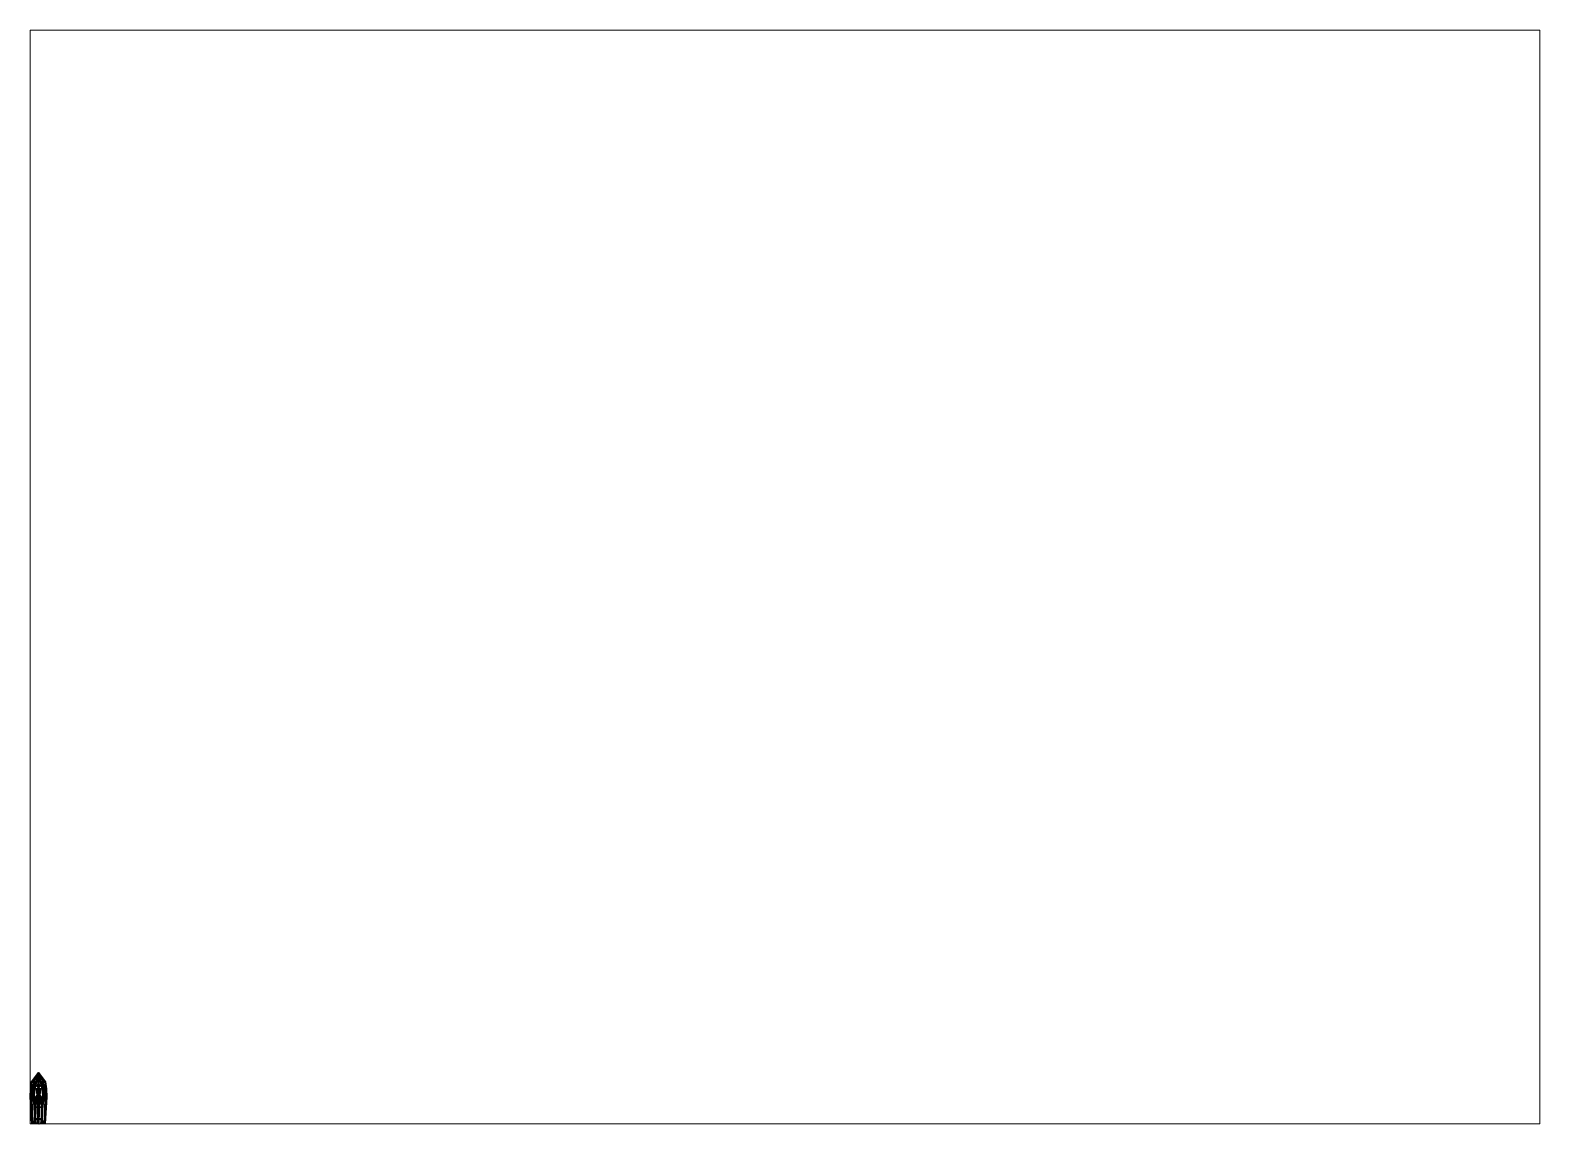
# Paper-space layout 'Layout1' of a CAD drawing. Header units: millimetres. Extents: x 28 to 251, y 20 to 181.
# The model-space entities are those that its viewports show. They can reach past a viewport. Long polylines and large blocks are cut down to what shows.
import ezdxf

# ---------------------------------------------------------------- set-up
doc = ezdxf.new("R2010")
doc.units = ezdxf.units.MM
for name, color, linetype in [('gun', 1, 'Continuous'), ('railings', 6, 'Continuous'), ('sleeve', 5, 'Continuous'), ('superstructure', 3, 'Continuous'), ('torpedo', 1, 'Continuous'), ('turret', 2, 'Continuous')]:
    doc.layers.add(name, color=color, linetype=linetype)

msp = doc.modelspace()

# ---------------------------------------------------------------- linework, layer by layer
for points in [[(0, 9.13, 1.34), (0, 9.13, 1.34), (-1.96, 6.55, 1.26), (-1.34, 6.55, 1.46)], [(0, 9.13, 1.34), (0, 8.95, 0.78), (-1.4, 6.55, 0.85), (-1.96, 6.55, 1.26)], [(0, 8.95, 0.78), (0, 8.73, 0.18), (-0.72, 6.55, 0.24), (-1.4, 6.55, 0.85)], [(0, 9.13, 1.34), (0, 9.13, 1.34), (-1.34, 6.55, 1.46), (0, 6.55, 1.49)], [(0, 8.73, 0.18), (0, 8.73, 0.18), (-0.66, 6.55, 0.14), (-0.72, 6.55, 0.24)], [(0, 8.73, 0.18), (0, 8.64, 0.02), (-0.53, 6.55, 0.02), (-0.66, 6.55, 0.14)], [(0, 8.64, 0.02), (0, 8.34, -0.36), (-0.1, 6.55, -0.47), (-0.53, 6.55, 0.02)], [(0, 8.98, 1.34), (-0.03, 8.95, 1.34), (-0.03, 8.95, 3.22), (0, 8.98, 3.22)], [(0, 8.92, 3.22), (0.03, 8.95, 3.22), (0, 8.98, 3.22), (-0.03, 8.95, 3.22)], [(-0.03, 8.95, 1.34), (0, 8.92, 1.34), (0, 8.92, 3.22), (-0.03, 8.95, 3.22)], [(-0.01, 8.95, 2.19), (-0.01, 8.95, 2.17), (-0.01, -0.28, 4.86), (-0.01, -0.28, 4.88)], [(-0.01, 8.95, 2.17), (0.01, 8.95, 2.18), (0.01, -0.28, 4.87), (-0.01, -0.28, 4.86)], [(1.96, 6.55, 1.26), (1.4, 6.55, 0.85), (0, 8.95, 0.78), (0, 9.13, 1.34)], [(1.34, 6.55, 1.46), (1.96, 6.55, 1.26), (0, 9.13, 1.34)], [(0, 6.55, 1.49), (1.34, 6.55, 1.46), (0, 9.13, 1.34)], [(0.03, 8.95, 1.34), (0, 8.98, 1.34), (0, 8.98, 3.22), (0.03, 8.95, 3.22)], [(1.4, 6.55, 0.85), (0.72, 6.55, 0.24), (0, 8.73, 0.18), (0, 8.95, 0.78)], [(0, 8.92, 1.34), (0.03, 8.95, 1.34), (0.03, 8.95, 3.22), (0, 8.92, 3.22)], [(0.01, 8.95, 2.18), (-0.01, 8.95, 2.19), (-0.01, -0.28, 4.88), (0.01, -0.28, 4.87)], [(0.72, 6.55, 0.24), (0.66, 6.55, 0.14), (0, 8.73, 0.18)], [(0.66, 6.55, 0.14), (0.53, 6.55, 0.02), (0, 8.64, 0.02), (0, 8.73, 0.18)], [(0.53, 6.55, 0.02), (0.1, 6.55, -0.47), (0, 8.34, -0.36), (0, 8.64, 0.02)], [(-1.18, 4.61, 1.5), (-2.23, 4.61, 1.3), (-2.33, 2.23, 1.3), (-1.18, 2.23, 1.5)], [(-2.23, 4.61, 1.3), (-1.91, 4.61, 0.89), (-2.17, 2.23, 0.89), (-2.33, 2.23, 1.3)], [(-1.96, 6.55, 1.26), (-1.4, 6.55, 0.85), (-1.91, 4.61, 0.89), (-2.23, 4.61, 1.3)], [(-1.34, 6.55, 1.46), (-1.96, 6.55, 1.26), (-2.23, 4.61, 1.3), (-1.18, 4.61, 1.5)], [(-1.91, 4.61, 0.89), (-1.49, 4.61, 0.28), (-2.02, 2.23, 0.28), (-2.17, 2.23, 0.89)], [(-1.49, 4.61, 0.28), (-1.26, 4.61, -0.05), (-1.9, 2.23, -0.42), (-2.02, 2.23, 0.28)], [(-1.4, 6.55, 0.85), (-0.72, 6.55, 0.24), (-1.49, 4.61, 0.28), (-1.91, 4.61, 0.89)], [(-1.26, 4.61, -0.05), (-1.02, 4.61, -0.1), (-1.53, 2.23, -0.42), (-1.9, 2.23, -0.42)], [(-1.02, 4.61, -0.1), (-0.1, 4.61, -0.64), (-0.3, 2.23, -0.64), (-1.53, 2.23, -0.42)], [(-0.72, 6.55, 0.24), (-0.66, 6.55, 0.14), (-1.26, 4.61, -0.05), (-1.49, 4.61, 0.28)], [(0, 6.55, 1.49), (-1.34, 6.55, 1.46), (-1.18, 4.61, 1.5), (0, 4.61, 1.53)], [(-0.66, 6.55, 0.14), (-0.53, 6.55, 0.02), (-1.02, 4.61, -0.1), (-1.26, 4.61, -0.05)], [(0, 4.61, 1.53), (-1.18, 4.61, 1.5), (-1.18, 2.23, 1.5), (0, 2.23, 1.53)], [(-0.53, 6.55, 0.02), (-0.1, 6.55, -0.47), (-0.1, 4.61, -0.64), (-1.02, 4.61, -0.1)], [(0.55, 3.3, 1.63), (0.55, 4.29, 1.63), (-0.55, 4.29, 1.63), (-0.55, 3.3, 1.63)], [(-0.55, 4.29, 1.63), (-0.55, 4.29, 1.53), (-0.55, 3.3, 1.53), (-0.55, 3.3, 1.63)], [(0.55, 4.29, 1.63), (0.55, 4.29, 1.53), (-0.55, 4.29, 1.53), (-0.55, 4.29, 1.63)], [(-0.39, 5.84, 1.57), (-0.39, 5.84, 1.5), (-0.39, 5.13, 1.51), (-0.39, 5.13, 1.57)], [(0.39, 5.84, 1.57), (0.39, 5.84, 1.5), (-0.39, 5.84, 1.5), (-0.39, 5.84, 1.57)], [(0.39, 5.13, 1.57), (0.39, 5.84, 1.57), (-0.39, 5.84, 1.57), (-0.39, 5.13, 1.57)], [(-0.39, 5.13, 1.57), (-0.39, 5.13, 1.51), (0.39, 5.13, 1.51), (0.39, 5.13, 1.57)], [(0, 2.23, -0.74), (-0.3, 2.23, -0.64), (-0.1, 4.61, -0.64), (0, 4.61, -0.74)], [(0, 6.55, -0.64), (-0.1, 6.55, -0.47), (0, 8.34, -0.36), (0, 7.95, -0.53)], [(0, 4.61, -0.74), (-0.1, 4.61, -0.64), (-0.1, 6.55, -0.47), (0, 6.55, -0.64)], [(0, 7.95, -0.53), (0, 8.34, -0.36), (0.1, 6.55, -0.47), (0, 6.55, -0.64)], [(0, 6.55, -0.64), (0.1, 6.55, -0.47), (0.1, 4.61, -0.64), (0, 4.61, -0.74)], [(0, 4.61, 1.53), (1.18, 4.61, 1.5), (1.34, 6.55, 1.46), (0, 6.55, 1.49)], [(0, 4.61, -0.74), (0.1, 4.61, -0.64), (0.3, 2.23, -0.64), (0, 2.23, -0.74)], [(0, 2.23, 1.53), (1.18, 2.23, 1.5), (1.18, 4.61, 1.5), (0, 4.61, 1.53)], [(1.02, 4.61, -0.1), (0.1, 4.61, -0.64), (0.1, 6.55, -0.47), (0.53, 6.55, 0.02)], [(1.53, 2.23, -0.42), (0.3, 2.23, -0.64), (0.1, 4.61, -0.64), (1.02, 4.61, -0.1)], [(0.39, 5.13, 1.51), (0.39, 5.84, 1.5), (0.39, 5.84, 1.57), (0.39, 5.13, 1.57)], [(1.26, 4.61, -0.05), (1.02, 4.61, -0.1), (0.53, 6.55, 0.02), (0.66, 6.55, 0.14)], [(0.55, 3.3, 1.53), (0.55, 4.29, 1.53), (0.55, 4.29, 1.63), (0.55, 3.3, 1.63)], [(1.49, 4.61, 0.28), (1.26, 4.61, -0.05), (0.66, 6.55, 0.14), (0.72, 6.55, 0.24)], [(1.91, 4.61, 0.89), (1.49, 4.61, 0.28), (0.72, 6.55, 0.24), (1.4, 6.55, 0.85)], [(1.9, 2.23, -0.42), (1.53, 2.23, -0.42), (1.02, 4.61, -0.1), (1.26, 4.61, -0.05)], [(1.18, 4.61, 1.5), (2.23, 4.61, 1.3), (1.96, 6.55, 1.26), (1.34, 6.55, 1.46)], [(1.18, 2.23, 1.5), (2.33, 2.23, 1.3), (2.23, 4.61, 1.3), (1.18, 4.61, 1.5)], [(2.02, 2.23, 0.28), (1.9, 2.23, -0.42), (1.26, 4.61, -0.05), (1.49, 4.61, 0.28)], [(2.23, 4.61, 1.3), (1.91, 4.61, 0.89), (1.4, 6.55, 0.85), (1.96, 6.55, 1.26)], [(2.17, 2.23, 0.89), (2.02, 2.23, 0.28), (1.49, 4.61, 0.28), (1.91, 4.61, 0.89)], [(2.33, 2.23, 1.3), (2.17, 2.23, 0.89), (1.91, 4.61, 0.89), (2.23, 4.61, 1.3)], [(-1.18, 2.23, 1.5), (-2.33, 2.23, 1.3), (-1.86, -5.48, 1.27), (-1.07, -5.48, 1.36)], [(-2.33, 2.23, 1.3), (-2.17, 2.23, 0.89), (-1.79, -5.48, 1.03), (-1.86, -5.48, 1.27)], [(-2.17, 2.23, 0.89), (-2.02, 2.23, 0.28), (-1.7, -5.48, 0.14), (-1.79, -5.48, 1.03)], [(-2.02, 2.23, 0.28), (-1.9, 2.23, -0.42), (-1.68, -5.48, -0.28), (-1.7, -5.48, 0.14)], [(-1.9, 2.23, -0.42), (-1.53, 2.23, -0.42), (-0.62, -5.48, -0.37), (-1.68, -5.48, -0.28)], [(-1.53, 2.23, -0.42), (-0.3, 2.23, -0.64), (-0.14, -5.48, -0.42), (-0.62, -5.48, -0.37)], [(0, 2.23, 1.53), (-1.18, 2.23, 1.5), (-1.07, -5.48, 1.36), (0, -5.48, 1.36)], [(-0.55, 3.3, 1.63), (-0.55, 3.3, 1.53), (0.55, 3.3, 1.53), (0.55, 3.3, 1.63)], [(0, -5.48, -0.46), (-0.14, -5.48, -0.42), (-0.3, 2.23, -0.64), (0, 2.23, -0.74)], [(-0.15, 0.04, 3.56), (-0.11, 0.04, 3.45), (-0.06, -0.19, 3.5), (-0.08, -0.19, 3.56)], [(-0.11, 0.04, 3.67), (-0.15, 0.04, 3.56), (-0.08, -0.19, 3.56), (-0.06, -0.19, 3.62)], [(0.11, 0.04, 3.45), (-0.15, 0.04, 3.56), (-0.11, 0.04, 3.67), (0.15, 0.04, 3.56)], [(0, 0.04, 3.41), (-0.11, 0.04, 3.45), (-0.15, 0.04, 3.56), (0.11, 0.04, 3.45)], [(-0.11, 0.04, 3.45), (0, 0.04, 3.41), (0, -0.19, 3.48), (-0.06, -0.19, 3.5)], [(0, 0.04, 3.71), (-0.11, 0.04, 3.67), (-0.06, -0.19, 3.62), (0, -0.19, 3.64)], [(0.15, 0.04, 3.56), (-0.11, 0.04, 3.67), (0, 0.04, 3.71), (0.11, 0.04, 3.67)], [(0, 2.23, -0.74), (0.3, 2.23, -0.64), (0.14, -5.48, -0.42), (0, -5.48, -0.46)], [(0, -5.48, 1.36), (1.07, -5.48, 1.36), (1.18, 2.23, 1.5), (0, 2.23, 1.53)], [(0, 0.04, 3.41), (0.11, 0.04, 3.45), (0.06, -0.19, 3.5), (0, -0.19, 3.48)], [(0.11, 0.04, 3.67), (0, 0.04, 3.71), (0, -0.19, 3.64), (0.06, -0.19, 3.62)], [(0.11, 0.04, 3.45), (0.15, 0.04, 3.56), (0.08, -0.19, 3.56), (0.06, -0.19, 3.5)], [(0.15, 0.04, 3.56), (0.11, 0.04, 3.67), (0.06, -0.19, 3.62), (0.08, -0.19, 3.56)], [(0.62, -5.48, -0.37), (0.14, -5.48, -0.42), (0.3, 2.23, -0.64), (1.53, 2.23, -0.42)], [(1.68, -5.48, -0.28), (0.62, -5.48, -0.37), (1.53, 2.23, -0.42), (1.9, 2.23, -0.42)], [(1.07, -5.48, 1.36), (1.86, -5.48, 1.27), (2.33, 2.23, 1.3), (1.18, 2.23, 1.5)], [(1.7, -5.48, 0.14), (1.68, -5.48, -0.28), (1.9, 2.23, -0.42), (2.02, 2.23, 0.28)], [(1.79, -5.48, 1.03), (1.7, -5.48, 0.14), (2.02, 2.23, 0.28), (2.17, 2.23, 0.89)], [(1.86, -5.48, 1.27), (1.79, -5.48, 1.03), (2.17, 2.23, 0.89), (2.33, 2.23, 1.3)], [(0.08, -0.19, 3.56), (-0.06, -0.19, 3.62), (-0.08, -0.19, 3.56), (0.06, -0.19, 3.5)], [(0.06, -0.19, 3.5), (-0.08, -0.19, 3.56), (-0.06, -0.19, 3.5), (0, -0.19, 3.48)], [(0.06, -0.19, 3.62), (0, -0.19, 3.64), (-0.06, -0.19, 3.62), (0.08, -0.19, 3.56)], [(0, -0.25, 2.33), (-0.03, -0.28, 2.33), (-0.03, -0.28, 5.12), (0, -0.25, 5.12)], [(0, -0.31, 5.12), (0.03, -0.28, 5.12), (0, -0.25, 5.12), (-0.03, -0.28, 5.12)], [(-0.03, -0.28, 2.33), (0, -0.31, 2.32), (0, -0.31, 5.12), (-0.03, -0.28, 5.12)], [(-0.02, -0.28, 3.48), (0, -0.25, 3.5), (0, -0.19, 3.52), (-0.02, -0.19, 3.5)], [(0, -0.25, 3.46), (-0.02, -0.28, 3.48), (-0.02, -0.19, 3.5), (0, -0.19, 3.48)], [(-0.01, -4.89, 3.81), (0.01, -4.89, 3.8), (0.01, -0.28, 4.87), (-0.01, -0.28, 4.88)], [(-0.01, -4.89, 3.79), (-0.01, -4.89, 3.81), (-0.01, -0.28, 4.88), (-0.01, -0.28, 4.86)], [(0, -0.25, 3.5), (0.02, -0.28, 3.48), (0.02, -0.19, 3.5), (0, -0.19, 3.52)], [(0.02, -0.28, 3.48), (0, -0.25, 3.46), (0, -0.19, 3.48), (0.02, -0.19, 3.5)], [(0.03, -0.28, 2.33), (0, -0.25, 2.33), (0, -0.25, 5.12), (0.03, -0.28, 5.12)], [(0, -0.31, 2.32), (0.03, -0.28, 2.33), (0.03, -0.28, 5.12), (0, -0.31, 5.12)], [(0.01, -4.89, 3.8), (-0.01, -4.89, 3.79), (-0.01, -0.28, 4.86), (0.01, -0.28, 4.87)], [(-1.07, -5.48, 1.36), (-1.86, -5.48, 1.27), (-1.43, -9.13, 1.22), (-0.82, -9.13, 1.29)], [(-1.86, -5.48, 1.27), (-1.79, -5.48, 1.03), (-1.38, -9.13, 1.03), (-1.43, -9.13, 1.22)], [(-1.79, -5.48, 1.03), (-1.7, -5.48, 0.14), (-1.31, -9.13, 0.06), (-1.38, -9.13, 1.03)], [(-1.7, -5.48, 0.14), (-1.68, -5.48, -0.28), (-1.29, -9.13, -0.27), (-1.31, -9.13, 0.06)], [(-1.68, -5.48, -0.28), (-0.62, -5.48, -0.37), (-0.48, -9.13, -0.33), (-1.29, -9.13, -0.27)], [(1.07, -5.48, 1.36), (-1.07, -5.48, 1.36), (-0.82, -9.13, 1.29), (0.82, -9.13, 1.29)], [(-0.62, -5.48, -0.37), (-0.14, -5.48, -0.42), (-0.11, -9.13, -0.37), (-0.48, -9.13, -0.33)], [(-0.25, -6, 1.51), (-0.36, -6.25, 1.51), (-0.25, -6.5, 1.51), (0, -5.89, 1.51)], [(-0.25, -6, 1.34), (-0.36, -6.25, 1.34), (-0.36, -6.25, 1.51), (-0.25, -6, 1.51)], [(-0.36, -6.25, 1.34), (-0.25, -6.5, 1.33), (-0.25, -6.5, 1.51), (-0.36, -6.25, 1.51)], [(0, -5.89, 1.51), (-0.25, -6.5, 1.51), (0, -6.61, 1.51), (0.25, -6, 1.51)], [(0, -5.89, 1.35), (-0.25, -6, 1.34), (-0.25, -6, 1.51), (0, -5.89, 1.51)], [(-0.25, -6.5, 1.33), (0, -6.61, 1.33), (0, -6.61, 1.51), (-0.25, -6.5, 1.51)], [(0, -9.13, -0.4), (-0.11, -9.13, -0.37), (-0.14, -5.48, -0.42), (0, -5.48, -0.46)], [(0, -4.86, 1.37), (-0.03, -4.89, 1.37), (-0.03, -4.89, 3.83), (0, -4.86, 3.83)], [(0, -4.92, 3.83), (0.03, -4.89, 3.83), (0, -4.86, 3.83), (-0.03, -4.89, 3.83)], [(-0.03, -4.89, 1.37), (0, -4.92, 1.37), (0, -4.92, 3.83), (-0.03, -4.89, 3.83)], [(0.03, -4.89, 1.37), (0, -4.86, 1.37), (0, -4.86, 3.83), (0.03, -4.89, 3.83)], [(0, -4.92, 1.37), (0.03, -4.89, 1.37), (0.03, -4.89, 3.83), (0, -4.92, 3.83)], [(0, -5.48, -0.46), (0.14, -5.48, -0.42), (0.11, -9.13, -0.37), (0, -9.13, -0.4)], [(0.25, -6, 1.34), (0, -5.89, 1.35), (0, -5.89, 1.51), (0.25, -6, 1.51)], [(0.25, -6, 1.51), (0, -6.61, 1.51), (0.25, -6.5, 1.51), (0.36, -6.25, 1.51)], [(0, -6.61, 1.33), (0.25, -6.5, 1.33), (0.25, -6.5, 1.51), (0, -6.61, 1.51)], [(0.48, -9.13, -0.33), (0.11, -9.13, -0.37), (0.14, -5.48, -0.42), (0.62, -5.48, -0.37)], [(0.36, -6.25, 1.34), (0.25, -6, 1.34), (0.25, -6, 1.51), (0.36, -6.25, 1.51)], [(0.25, -6.5, 1.33), (0.36, -6.25, 1.34), (0.36, -6.25, 1.51), (0.25, -6.5, 1.51)], [(1.29, -9.13, -0.27), (0.48, -9.13, -0.33), (0.62, -5.48, -0.37), (1.68, -5.48, -0.28)], [(0.82, -9.13, 1.29), (1.43, -9.13, 1.22), (1.86, -5.48, 1.27), (1.07, -5.48, 1.36)], [(1.31, -9.13, 0.06), (1.29, -9.13, -0.27), (1.68, -5.48, -0.28), (1.7, -5.48, 0.14)], [(1.38, -9.13, 1.03), (1.31, -9.13, 0.06), (1.7, -5.48, 0.14), (1.79, -5.48, 1.03)], [(1.43, -9.13, 1.22), (1.38, -9.13, 1.03), (1.79, -5.48, 1.03), (1.86, -5.48, 1.27)]]:
    msp.add_3dface(points)
at = {"layer": 'gun'}
for points in [[(-0.01, -6.81, 2.16), (-0.03, -6.81, 2.14), (-0.03, -7.47, 2.14), (-0.01, -7.47, 2.16)], [(-0.03, -6.81, 2.14), (-0.01, -6.81, 2.12), (-0.01, -7.47, 2.12), (-0.03, -7.47, 2.14)], [(0.01, -6.81, 2.16), (-0.01, -6.81, 2.16), (-0.01, -7.47, 2.16), (0.01, -7.47, 2.16)], [(-0.01, -6.81, 2.12), (0.01, -6.81, 2.12), (0.01, -7.47, 2.12), (-0.01, -7.47, 2.12)], [(0.02, -6.81, 2.14), (0.01, -6.81, 2.16), (0.01, -7.47, 2.16), (0.02, -7.47, 2.14)], [(0.01, -6.81, 2.12), (0.02, -6.81, 2.14), (0.02, -7.47, 2.14), (0.01, -7.47, 2.12)]]:
    msp.add_3dface(points, dxfattribs=at)
at = {"layer": 'railings'}
for points in [[(-1.09, -4.26, 1.92), (-1.09, -4.26, 1.95), (-0.76, -3.97, 2.01), (-0.76, -3.97, 1.98)], [(-0.76, -3.97, 1.98), (-0.76, -3.97, 2.01), (-1.09, -4.26, 1.95), (-1.09, -4.26, 1.92)], [(-0.86, -0.39, 2.77), (-0.86, -0.36, 2.8), (-0.87, -3.83, 2.75), (-0.87, -3.8, 2.73)], [(-0.87, -3.8, 2.73), (-0.87, -3.83, 2.75), (-0.86, -0.36, 2.8), (-0.86, -0.39, 2.77)], [(-0.87, -0.96, 2.31), (-0.87, -0.93, 2.31), (-0.87, -0.93, 2.76), (-0.87, -0.96, 2.76)], [(-0.87, -0.96, 2.76), (-0.87, -0.93, 2.76), (-0.87, -0.93, 2.31), (-0.87, -0.96, 2.31)], [(-0.87, -1.53, 2.76), (-0.87, -1.5, 2.76), (-0.87, -1.5, 2.31), (-0.87, -1.53, 2.31)], [(-0.87, -1.53, 2.31), (-0.87, -1.5, 2.31), (-0.87, -1.5, 2.76), (-0.87, -1.53, 2.76)], [(-0.87, -2.14, 2.31), (-0.87, -2.11, 2.31), (-0.87, -2.11, 2.76), (-0.87, -2.14, 2.76)], [(-0.87, -2.14, 2.76), (-0.87, -2.11, 2.76), (-0.87, -2.11, 2.31), (-0.87, -2.14, 2.31)], [(-0.87, -3.83, 2.75), (-0.87, -3.8, 2.73), (-0.87, -3.8, 2.31), (-0.87, -3.83, 2.31)], [(-0.87, -3.83, 2.31), (-0.87, -3.8, 2.31), (-0.87, -3.8, 2.73), (-0.87, -3.83, 2.75)], [(-0.86, -0.39, 2.32), (-0.86, -0.36, 2.32), (-0.86, -0.36, 2.8), (-0.86, -0.39, 2.77)], [(-0.86, -0.39, 2.77), (-0.86, -0.36, 2.8), (-0.86, -0.36, 2.32), (-0.86, -0.39, 2.32)], [(-0.86, -2.98, 2.75), (-0.86, -2.95, 2.75), (-0.86, -2.95, 2.31), (-0.86, -2.98, 2.31)], [(-0.86, -2.98, 2.31), (-0.86, -2.95, 2.31), (-0.86, -2.95, 2.75), (-0.86, -2.98, 2.75)], [(1.09, -4.26, 1.92), (1.09, -4.26, 1.95), (0.76, -3.97, 2.01), (0.76, -3.97, 1.98)], [(0.76, -3.97, 1.98), (0.76, -3.97, 2.01), (1.09, -4.26, 1.95), (1.09, -4.26, 1.92)], [(0.86, -0.39, 2.32), (0.86, -0.36, 2.32), (0.86, -0.36, 2.8), (0.86, -0.39, 2.77)], [(0.86, -0.39, 2.77), (0.86, -0.36, 2.8), (0.86, -0.36, 2.32), (0.86, -0.39, 2.32)], [(0.86, -0.39, 2.77), (0.86, -0.36, 2.8), (0.87, -3.83, 2.75), (0.87, -3.8, 2.73)], [(0.87, -3.8, 2.73), (0.87, -3.83, 2.75), (0.86, -0.36, 2.8), (0.86, -0.39, 2.77)], [(0.86, -2.98, 2.31), (0.86, -2.95, 2.31), (0.86, -2.95, 2.75), (0.86, -2.98, 2.75)], [(0.86, -2.98, 2.75), (0.86, -2.95, 2.75), (0.86, -2.95, 2.31), (0.86, -2.98, 2.31)], [(0.87, -0.96, 2.76), (0.87, -0.93, 2.76), (0.87, -0.93, 2.31), (0.87, -0.96, 2.31)], [(0.87, -0.96, 2.31), (0.87, -0.93, 2.31), (0.87, -0.93, 2.76), (0.87, -0.96, 2.76)], [(0.87, -1.53, 2.76), (0.87, -1.5, 2.76), (0.87, -1.5, 2.31), (0.87, -1.53, 2.31)], [(0.87, -1.53, 2.31), (0.87, -1.5, 2.31), (0.87, -1.5, 2.76), (0.87, -1.53, 2.76)], [(0.87, -2.14, 2.31), (0.87, -2.11, 2.31), (0.87, -2.11, 2.76), (0.87, -2.14, 2.76)], [(0.87, -2.14, 2.76), (0.87, -2.11, 2.76), (0.87, -2.11, 2.31), (0.87, -2.14, 2.31)], [(0.87, -3.83, 2.75), (0.87, -3.8, 2.73), (0.87, -3.8, 2.31), (0.87, -3.83, 2.31)], [(0.87, -3.83, 2.31), (0.87, -3.8, 2.31), (0.87, -3.8, 2.73), (0.87, -3.83, 2.75)], [(-1.54, -5.4, 1.85), (-1.54, -5.4, 1.88), (-1.61, -5.64, 1.88), (-1.61, -5.64, 1.85)], [(-1.61, -5.64, 1.85), (-1.61, -5.64, 1.88), (-1.54, -5.4, 1.88), (-1.54, -5.4, 1.85)], [(-1.61, -5.67, 1.26), (-1.61, -5.64, 1.26), (-1.61, -5.64, 1.88), (-1.61, -5.67, 1.88)], [(-1.61, -5.67, 1.88), (-1.61, -5.64, 1.88), (-1.61, -5.64, 1.26), (-1.61, -5.67, 1.26)], [(-1.61, -5.67, 1.85), (-1.61, -5.67, 1.88), (-1.61, -5.89, 1.88), (-1.61, -5.89, 1.85)], [(-1.61, -5.89, 1.85), (-1.61, -5.89, 1.88), (-1.61, -5.67, 1.88), (-1.61, -5.67, 1.85)], [(-1.61, -5.92, 1.88), (-1.61, -5.89, 1.88), (-1.61, -5.89, 1.26), (-1.61, -5.92, 1.26)], [(-1.61, -5.92, 1.26), (-1.61, -5.89, 1.26), (-1.61, -5.89, 1.88), (-1.61, -5.92, 1.88)], [(-1.61, -5.92, 1.85), (-1.61, -5.92, 1.88), (-1.56, -6.16, 1.88), (-1.56, -6.16, 1.85)], [(-1.56, -6.16, 1.85), (-1.56, -6.16, 1.88), (-1.61, -5.92, 1.88), (-1.61, -5.92, 1.85)], [(-1.56, -6.19, 1.26), (-1.56, -6.16, 1.26), (-1.56, -6.16, 1.88), (-1.56, -6.19, 1.88)], [(-1.56, -6.19, 1.88), (-1.56, -6.16, 1.88), (-1.56, -6.16, 1.26), (-1.56, -6.19, 1.26)], [(-1.56, -6.19, 1.85), (-1.56, -6.19, 1.88), (-1.52, -6.66, 1.88), (-1.52, -6.66, 1.85)], [(-1.52, -6.66, 1.85), (-1.52, -6.66, 1.88), (-1.56, -6.19, 1.88), (-1.56, -6.19, 1.85)], [(-1.49, -5.15, 1.85), (-1.49, -5.15, 1.88), (-1.54, -5.37, 1.88), (-1.54, -5.37, 1.85)], [(-1.54, -5.37, 1.85), (-1.54, -5.37, 1.88), (-1.49, -5.15, 1.88), (-1.49, -5.15, 1.85)], [(-1.54, -5.4, 1.88), (-1.54, -5.37, 1.88), (-1.54, -5.37, 1.27), (-1.54, -5.4, 1.27)], [(-1.54, -5.4, 1.27), (-1.54, -5.37, 1.27), (-1.54, -5.37, 1.88), (-1.54, -5.4, 1.88)], [(-1.52, -6.69, 1.88), (-1.52, -6.66, 1.88), (-1.52, -6.66, 1.25), (-1.52, -6.69, 1.25)], [(-1.52, -6.69, 1.25), (-1.52, -6.66, 1.25), (-1.52, -6.66, 1.88), (-1.52, -6.69, 1.88)], [(-1.49, -7.25, 1.8), (-1.49, -7.25, 1.83), (-1.52, -6.69, 1.88), (-1.52, -6.69, 1.85)], [(-1.52, -6.69, 1.85), (-1.52, -6.69, 1.88), (-1.49, -7.25, 1.83), (-1.49, -7.25, 1.8)], [(-1.49, -5.15, 1.27), (-1.48, -5.12, 1.27), (-1.48, -5.12, 1.91), (-1.49, -5.15, 1.91)], [(-1.49, -5.15, 1.91), (-1.48, -5.12, 1.91), (-1.48, -5.12, 1.27), (-1.49, -5.15, 1.27)], [(-1.49, -7.25, 1.8), (-1.49, -7.25, 1.83), (-1.45, -7.63, 1.65), (-1.45, -7.63, 1.61)], [(-1.45, -7.63, 1.61), (-1.45, -7.63, 1.65), (-1.49, -7.25, 1.83), (-1.49, -7.25, 1.8)], [(-1.46, -4.88, 1.88), (-1.46, -4.88, 1.91), (-1.48, -5.12, 1.91), (-1.48, -5.12, 1.88)], [(-1.48, -5.12, 1.88), (-1.48, -5.12, 1.91), (-1.46, -4.88, 1.91), (-1.46, -4.88, 1.88)], [(-1.46, -4.88, 1.91), (-1.45, -4.85, 1.91), (-1.45, -4.85, 1.27), (-1.46, -4.88, 1.27)], [(-1.46, -4.88, 1.27), (-1.45, -4.85, 1.27), (-1.45, -4.85, 1.91), (-1.46, -4.88, 1.91)], [(-1.45, -4.85, 1.88), (-1.45, -4.85, 1.91), (-1.3, -4.59, 1.91), (-1.3, -4.59, 1.88)], [(-1.3, -4.59, 1.88), (-1.3, -4.59, 1.91), (-1.45, -4.85, 1.91), (-1.45, -4.85, 1.88)], [(-1.3, -4.59, 1.95), (-1.28, -4.56, 1.95), (-1.28, -4.56, 1.27), (-1.3, -4.59, 1.27)], [(-1.3, -4.59, 1.27), (-1.28, -4.56, 1.27), (-1.28, -4.56, 1.95), (-1.3, -4.59, 1.95)], [(-1.11, -4.29, 1.92), (-1.11, -4.29, 1.95), (-1.28, -4.56, 1.95), (-1.28, -4.56, 1.92)], [(-1.28, -4.56, 1.92), (-1.28, -4.56, 1.95), (-1.11, -4.29, 1.95), (-1.11, -4.29, 1.92)], [(-1.11, -4.29, 1.27), (-1.09, -4.26, 1.27), (-1.09, -4.26, 1.95), (-1.11, -4.29, 1.95)], [(-1.11, -4.29, 1.95), (-1.09, -4.26, 1.95), (-1.09, -4.26, 1.27), (-1.11, -4.29, 1.27)], [(1.11, -4.29, 1.27), (1.09, -4.26, 1.27), (1.09, -4.26, 1.95), (1.11, -4.29, 1.95)], [(1.11, -4.29, 1.95), (1.09, -4.26, 1.95), (1.09, -4.26, 1.27), (1.11, -4.29, 1.27)], [(1.11, -4.29, 1.92), (1.11, -4.29, 1.95), (1.28, -4.56, 1.95), (1.28, -4.56, 1.92)], [(1.28, -4.56, 1.92), (1.28, -4.56, 1.95), (1.11, -4.29, 1.95), (1.11, -4.29, 1.92)], [(1.3, -4.59, 1.27), (1.28, -4.56, 1.27), (1.28, -4.56, 1.95), (1.3, -4.59, 1.95)], [(1.3, -4.59, 1.95), (1.28, -4.56, 1.95), (1.28, -4.56, 1.27), (1.3, -4.59, 1.27)], [(1.3, -4.59, 1.88), (1.3, -4.59, 1.91), (1.45, -4.85, 1.91), (1.45, -4.85, 1.88)], [(1.45, -4.85, 1.88), (1.45, -4.85, 1.91), (1.3, -4.59, 1.91), (1.3, -4.59, 1.88)], [(1.46, -4.88, 1.27), (1.45, -4.85, 1.27), (1.45, -4.85, 1.91), (1.46, -4.88, 1.91)], [(1.46, -4.88, 1.91), (1.45, -4.85, 1.91), (1.45, -4.85, 1.27), (1.46, -4.88, 1.27)], [(1.49, -7.25, 1.8), (1.49, -7.25, 1.83), (1.45, -7.63, 1.65), (1.45, -7.63, 1.61)], [(1.45, -7.63, 1.61), (1.45, -7.63, 1.65), (1.49, -7.25, 1.83), (1.49, -7.25, 1.8)], [(1.46, -4.88, 1.88), (1.46, -4.88, 1.91), (1.48, -5.12, 1.91), (1.48, -5.12, 1.88)], [(1.48, -5.12, 1.88), (1.48, -5.12, 1.91), (1.46, -4.88, 1.91), (1.46, -4.88, 1.88)], [(1.49, -5.15, 1.91), (1.48, -5.12, 1.91), (1.48, -5.12, 1.27), (1.49, -5.15, 1.27)], [(1.49, -5.15, 1.27), (1.48, -5.12, 1.27), (1.48, -5.12, 1.91), (1.49, -5.15, 1.91)], [(1.49, -5.15, 1.85), (1.49, -5.15, 1.88), (1.54, -5.37, 1.88), (1.54, -5.37, 1.85)], [(1.54, -5.37, 1.85), (1.54, -5.37, 1.88), (1.49, -5.15, 1.88), (1.49, -5.15, 1.85)], [(1.52, -6.69, 1.85), (1.52, -6.69, 1.88), (1.49, -7.25, 1.83), (1.49, -7.25, 1.8)], [(1.49, -7.25, 1.8), (1.49, -7.25, 1.83), (1.52, -6.69, 1.88), (1.52, -6.69, 1.85)], [(1.52, -6.66, 1.85), (1.52, -6.66, 1.88), (1.56, -6.19, 1.88), (1.56, -6.19, 1.85)], [(1.56, -6.19, 1.85), (1.56, -6.19, 1.88), (1.52, -6.66, 1.88), (1.52, -6.66, 1.85)], [(1.52, -6.69, 1.88), (1.52, -6.66, 1.88), (1.52, -6.66, 1.25), (1.52, -6.69, 1.25)], [(1.52, -6.69, 1.25), (1.52, -6.66, 1.25), (1.52, -6.66, 1.88), (1.52, -6.69, 1.88)], [(1.54, -5.4, 1.88), (1.54, -5.37, 1.88), (1.54, -5.37, 1.27), (1.54, -5.4, 1.27)], [(1.54, -5.4, 1.27), (1.54, -5.37, 1.27), (1.54, -5.37, 1.88), (1.54, -5.4, 1.88)], [(1.54, -5.4, 1.85), (1.54, -5.4, 1.88), (1.61, -5.64, 1.88), (1.61, -5.64, 1.85)], [(1.61, -5.64, 1.85), (1.61, -5.64, 1.88), (1.54, -5.4, 1.88), (1.54, -5.4, 1.85)], [(1.56, -6.16, 1.85), (1.56, -6.16, 1.88), (1.61, -5.92, 1.88), (1.61, -5.92, 1.85)], [(1.61, -5.92, 1.85), (1.61, -5.92, 1.88), (1.56, -6.16, 1.88), (1.56, -6.16, 1.85)], [(1.56, -6.19, 1.26), (1.56, -6.16, 1.26), (1.56, -6.16, 1.88), (1.56, -6.19, 1.88)], [(1.56, -6.19, 1.88), (1.56, -6.16, 1.88), (1.56, -6.16, 1.26), (1.56, -6.19, 1.26)], [(1.61, -5.67, 1.88), (1.61, -5.64, 1.88), (1.61, -5.64, 1.26), (1.61, -5.67, 1.26)], [(1.61, -5.67, 1.26), (1.61, -5.64, 1.26), (1.61, -5.64, 1.88), (1.61, -5.67, 1.88)], [(1.61, -5.67, 1.85), (1.61, -5.67, 1.88), (1.61, -5.89, 1.88), (1.61, -5.89, 1.85)], [(1.61, -5.89, 1.85), (1.61, -5.89, 1.88), (1.61, -5.67, 1.88), (1.61, -5.67, 1.85)], [(1.61, -5.92, 1.26), (1.61, -5.89, 1.26), (1.61, -5.89, 1.88), (1.61, -5.92, 1.88)], [(1.61, -5.92, 1.88), (1.61, -5.89, 1.88), (1.61, -5.89, 1.26), (1.61, -5.92, 1.26)]]:
    msp.add_3dface(points, dxfattribs=at)
at = {"layer": 'sleeve'}
for points in [[(-0.04, -5.73, 2.19), (-0.04, -6.29, 2.19), (0.04, -6.29, 2.19), (0.04, -5.73, 2.19)], [(0.04, -5.73, 2.05), (0.04, -6.29, 2.05), (-0.04, -6.29, 2.05), (-0.04, -5.73, 2.05)], [(-0.04, -6.29, 2.05), (-0.04, -6.29, 2.19), (-0.04, -5.73, 2.19), (-0.04, -5.73, 2.05)], [(-0.04, -5.73, 2.05), (-0.04, -5.73, 2.19), (0.04, -5.73, 2.19), (0.04, -5.73, 2.05)], [(-0.02, -6.29, 2.17), (-0.04, -6.29, 2.14), (-0.04, -6.81, 2.14), (-0.02, -6.81, 2.17)], [(-0.04, -6.29, 2.14), (-0.02, -6.29, 2.11), (-0.02, -6.81, 2.11), (-0.04, -6.81, 2.14)], [(0.04, -6.29, 2.05), (0.04, -6.29, 2.19), (-0.04, -6.29, 2.19), (-0.04, -6.29, 2.05)], [(0.02, -6.81, 2.17), (-0.02, -6.81, 2.17), (-0.04, -6.81, 2.14), (0.04, -6.81, 2.14)], [(0.04, -6.81, 2.14), (-0.04, -6.81, 2.14), (-0.02, -6.81, 2.11), (0.02, -6.81, 2.11)], [(0.02, -6.29, 2.17), (-0.02, -6.29, 2.17), (-0.02, -6.81, 2.17), (0.02, -6.81, 2.17)], [(-0.02, -6.29, 2.08), (0, -6.29, 2.06), (0, -6.89, 2.06), (-0.02, -6.89, 2.08)], [(0, -6.29, 2.1), (-0.02, -6.29, 2.08), (-0.02, -6.89, 2.08), (0, -6.89, 2.1)], [(-0.02, -6.29, 2.11), (0.02, -6.29, 2.11), (0.02, -6.81, 2.11), (-0.02, -6.81, 2.11)], [(0, -6.89, 2.1), (-0.02, -6.89, 2.08), (0, -6.89, 2.06), (0.02, -6.89, 2.08)], [(-0.01, -5.66, 2.24), (-0.01, -5.68, 2.36), (0.01, -5.68, 2.36), (0.01, -5.66, 2.24)], [(-0.01, -5.68, 2.24), (-0.01, -5.71, 2.36), (-0.01, -5.68, 2.36), (-0.01, -5.66, 2.24)], [(-0.01, -5.68, 2.19), (-0.01, -5.68, 2.24), (-0.01, -5.66, 2.24), (-0.01, -5.66, 2.19)], [(-0.01, -5.66, 2.19), (-0.01, -5.66, 2.24), (0.01, -5.66, 2.24), (0.01, -5.66, 2.19)], [(-0.01, -5.67, 2.05), (-0.01, -5.66, 2.19), (0.01, -5.66, 2.19), (0.01, -5.67, 2.05)], [(-0.01, -5.69, 2.05), (-0.01, -5.68, 2.19), (-0.01, -5.66, 2.19), (-0.01, -5.67, 2.05)], [(0.01, -5.67, 2.05), (0.01, -5.69, 2.05), (-0.01, -5.69, 2.05), (-0.01, -5.67, 2.05)], [(-0.01, -5.68, 2.36), (-0.01, -5.74, 2.5), (0.01, -5.74, 2.5), (0.01, -5.68, 2.36)], [(-0.01, -5.71, 2.36), (-0.01, -5.77, 2.5), (-0.01, -5.74, 2.5), (-0.01, -5.68, 2.36)], [(0.01, -5.68, 2.24), (0.01, -5.71, 2.36), (-0.01, -5.71, 2.36), (-0.01, -5.68, 2.24)], [(0.01, -5.68, 2.19), (0.01, -5.68, 2.24), (-0.01, -5.68, 2.24), (-0.01, -5.68, 2.19)], [(0.01, -5.69, 2.05), (0.01, -5.68, 2.19), (-0.01, -5.68, 2.19), (-0.01, -5.69, 2.05)], [(0.01, -5.71, 2.36), (0.01, -5.77, 2.5), (-0.01, -5.77, 2.5), (-0.01, -5.71, 2.36)], [(-0.01, -5.74, 2.5), (-0.01, -5.86, 2.65), (0.01, -5.86, 2.65), (0.01, -5.74, 2.5)], [(-0.01, -5.77, 2.5), (-0.01, -5.89, 2.64), (-0.01, -5.86, 2.65), (-0.01, -5.74, 2.5)], [(0.01, -5.77, 2.5), (0.01, -5.89, 2.64), (-0.01, -5.89, 2.64), (-0.01, -5.77, 2.5)], [(-0.01, -5.86, 2.65), (-0.01, -5.98, 2.74), (0.01, -5.98, 2.74), (0.01, -5.86, 2.65)], [(-0.01, -5.89, 2.64), (-0.01, -6, 2.72), (-0.01, -5.98, 2.74), (-0.01, -5.86, 2.65)], [(0.01, -5.89, 2.64), (0.01, -6, 2.72), (-0.01, -6, 2.72), (-0.01, -5.89, 2.64)], [(-0.01, -6, 2.72), (-0.01, -6.12, 2.77), (-0.01, -6.1, 2.79), (-0.01, -5.98, 2.74)], [(-0.01, -5.98, 2.74), (-0.01, -6.1, 2.79), (0.01, -6.1, 2.79), (0.01, -5.98, 2.74)], [(0.01, -6, 2.72), (0.01, -6.12, 2.77), (-0.01, -6.12, 2.77), (-0.01, -6, 2.72)], [(-0.01, -6.12, 2.77), (-0.01, -6.22, 2.79), (-0.01, -6.25, 2.82), (-0.01, -6.1, 2.79)], [(-0.01, -6.1, 2.79), (-0.01, -6.25, 2.82), (0.01, -6.25, 2.82), (0.01, -6.1, 2.79)], [(0.01, -6.12, 2.77), (0.01, -6.22, 2.79), (-0.01, -6.22, 2.79), (-0.01, -6.12, 2.77)], [(0.01, -6.22, 2.79), (0.01, -6.33, 2.8), (-0.01, -6.33, 2.8), (-0.01, -6.22, 2.79)], [(-0.01, -6.22, 2.79), (-0.01, -6.33, 2.8), (-0.01, -6.35, 2.82), (-0.01, -6.25, 2.82)], [(-0.01, -6.25, 2.82), (-0.01, -6.35, 2.82), (0.01, -6.35, 2.82), (0.01, -6.25, 2.82)], [(-0.01, -6.33, 2.8), (-0.01, -6.43, 2.78), (-0.01, -6.45, 2.8), (-0.01, -6.35, 2.82)], [(0.01, -6.33, 2.8), (0.01, -6.43, 2.78), (-0.01, -6.43, 2.78), (-0.01, -6.33, 2.8)], [(-0.01, -6.35, 2.82), (-0.01, -6.45, 2.8), (0.01, -6.45, 2.8), (0.01, -6.35, 2.82)], [(-0.01, -6.38, 2.17), (-0.01, -6.43, 2.78), (0.01, -6.43, 2.78), (0.01, -6.38, 2.17)], [(-0.01, -6.4, 2.17), (-0.01, -6.45, 2.8), (-0.01, -6.43, 2.78), (-0.01, -6.38, 2.17)], [(0.01, -6.4, 2.17), (0.01, -6.45, 2.8), (-0.01, -6.45, 2.8), (-0.01, -6.4, 2.17)], [(0, -6.29, 2.06), (0.02, -6.29, 2.08), (0.02, -6.89, 2.08), (0, -6.89, 2.06)], [(0.02, -6.29, 2.08), (0, -6.29, 2.1), (0, -6.89, 2.1), (0.02, -6.89, 2.08)], [(0.01, -5.68, 2.36), (0.01, -5.71, 2.36), (0.01, -5.68, 2.24), (0.01, -5.66, 2.24)], [(0.01, -5.66, 2.24), (0.01, -5.68, 2.24), (0.01, -5.68, 2.19), (0.01, -5.66, 2.19)], [(0.01, -5.66, 2.19), (0.01, -5.68, 2.19), (0.01, -5.69, 2.05), (0.01, -5.67, 2.05)], [(0.01, -5.74, 2.5), (0.01, -5.77, 2.5), (0.01, -5.71, 2.36), (0.01, -5.68, 2.36)], [(0.01, -5.86, 2.65), (0.01, -5.89, 2.64), (0.01, -5.77, 2.5), (0.01, -5.74, 2.5)], [(0.01, -5.98, 2.74), (0.01, -6, 2.72), (0.01, -5.89, 2.64), (0.01, -5.86, 2.65)], [(0.01, -6.1, 2.79), (0.01, -6.12, 2.77), (0.01, -6, 2.72), (0.01, -5.98, 2.74)], [(0.01, -6.25, 2.82), (0.01, -6.22, 2.79), (0.01, -6.12, 2.77), (0.01, -6.1, 2.79)], [(0.01, -6.35, 2.82), (0.01, -6.33, 2.8), (0.01, -6.22, 2.79), (0.01, -6.25, 2.82)], [(0.01, -6.45, 2.8), (0.01, -6.43, 2.78), (0.01, -6.33, 2.8), (0.01, -6.35, 2.82)], [(0.01, -6.43, 2.78), (0.01, -6.45, 2.8), (0.01, -6.4, 2.17), (0.01, -6.38, 2.17)], [(0.04, -6.29, 2.14), (0.02, -6.29, 2.17), (0.02, -6.81, 2.17), (0.04, -6.81, 2.14)], [(0.02, -6.29, 2.11), (0.04, -6.29, 2.14), (0.04, -6.81, 2.14), (0.02, -6.81, 2.11)], [(0.04, -5.73, 2.19), (0.04, -6.29, 2.19), (0.04, -6.29, 2.05), (0.04, -5.73, 2.05)]]:
    msp.add_3dface(points, dxfattribs=at)
at = {"layer": 'superstructure'}
for points in [[(-0.8, 1.08, 2.42), (-0.71, 2.12, 2.42), (-0.78, 2.42, 1.31), (-0.98, 1.7, 1.31)], [(-0.83, 0.36, 2.38), (-0.8, 1.08, 2.42), (-0.98, 1.7, 1.31), (-0.98, 0.79, 1.31)], [(-0.87, -0.55, 2.31), (-0.83, 0.36, 2.38), (-0.98, 0.79, 1.31), (-0.89, -0.37, 1.31)], [(0.83, 0.36, 2.38), (-0.83, 0.36, 2.38), (-0.87, -0.55, 2.31), (0.87, -0.55, 2.31)], [(0.8, 1.08, 2.42), (-0.8, 1.08, 2.42), (-0.83, 0.36, 2.38), (0.83, 0.36, 2.38)], [(0.71, 2.12, 2.42), (-0.71, 2.12, 2.42), (-0.8, 1.08, 2.42), (0.8, 1.08, 2.42)], [(-0.78, 0.76, 2.57), (-0.78, 0.76, 2.4), (-0.79, 0.55, 2.39), (-0.79, 0.55, 2.46)], [(-0.75, 0.76, 2.57), (-0.78, 0.76, 2.57), (-0.79, 0.55, 2.46), (-0.76, 0.55, 2.46)], [(-0.79, 0.55, 2.46), (-0.79, 0.55, 2.39), (-0.76, 0.55, 2.39), (-0.76, 0.55, 2.46)], [(-0.71, 2.12, 2.42), (-0.51, 2.42, 2.38), (-0.55, 2.73, 1.31), (-0.78, 2.42, 1.31)], [(-0.76, 1.31, 2.74), (-0.76, 1.31, 2.42), (-0.78, 0.76, 2.4), (-0.78, 0.76, 2.57)], [(-0.73, 1.31, 2.74), (-0.76, 1.31, 2.74), (-0.78, 0.76, 2.57), (-0.75, 0.76, 2.57)], [(-0.71, 1.92, 2.86), (-0.71, 1.92, 2.42), (-0.76, 1.31, 2.42), (-0.76, 1.31, 2.74)], [(-0.68, 1.92, 2.86), (-0.71, 1.92, 2.86), (-0.76, 1.31, 2.74), (-0.73, 1.31, 2.74)], [(-0.76, 0.55, 2.46), (-0.76, 0.55, 2.39), (-0.75, 0.76, 2.4), (-0.75, 0.76, 2.57)], [(-0.75, 0.76, 2.57), (-0.75, 0.76, 2.4), (-0.73, 1.31, 2.42), (-0.73, 1.31, 2.74)], [(-0.73, 1.31, 2.74), (-0.73, 1.31, 2.42), (-0.68, 1.92, 2.42), (-0.68, 1.92, 2.86)], [(0.51, 2.42, 2.38), (-0.51, 2.42, 2.38), (-0.71, 2.12, 2.42), (0.71, 2.12, 2.42)], [(-0.68, 2.06, 2.86), (-0.68, 2.06, 2.42), (-0.71, 1.92, 2.42), (-0.71, 1.92, 2.86)], [(-0.65, 2.03, 2.86), (-0.68, 2.06, 2.86), (-0.71, 1.92, 2.86), (-0.68, 1.92, 2.86)], [(0.68, 2.06, 2.86), (0.68, 2.06, 2.42), (-0.68, 2.06, 2.42), (-0.68, 2.06, 2.86)], [(0.65, 2.03, 2.86), (0.68, 2.06, 2.86), (-0.68, 2.06, 2.86), (-0.65, 2.03, 2.86)], [(-0.68, 1.92, 2.86), (-0.68, 1.92, 2.42), (-0.65, 2.03, 2.42), (-0.65, 2.03, 2.86)], [(-0.65, 2.03, 2.86), (-0.65, 2.03, 2.42), (0.65, 2.03, 2.42), (0.65, 2.03, 2.86)], [(-0.51, 2.42, 2.38), (-0.28, 2.61, 2.37), (-0.32, 2.89, 1.31), (-0.55, 2.73, 1.31)], [(0.28, 2.61, 2.37), (-0.28, 2.61, 2.37), (-0.51, 2.42, 2.38), (0.51, 2.42, 2.38)], [(-0.28, 2.61, 2.37), (-0.15, 2.68, 2.31), (-0.16, 2.99, 1.31), (-0.32, 2.89, 1.31)], [(0.15, 2.68, 2.31), (-0.15, 2.68, 2.31), (-0.28, 2.61, 2.37), (0.28, 2.61, 2.37)], [(0.16, 2.99, 1.31), (-0.16, 2.99, 1.31), (-0.15, 2.68, 2.31), (0.15, 2.68, 2.31)], [(0.32, 2.89, 1.31), (0.16, 2.99, 1.31), (0.15, 2.68, 2.31), (0.28, 2.61, 2.37)], [(0.55, 2.73, 1.31), (0.32, 2.89, 1.31), (0.28, 2.61, 2.37), (0.51, 2.42, 2.38)], [(0.78, 2.42, 1.31), (0.55, 2.73, 1.31), (0.51, 2.42, 2.38), (0.71, 2.12, 2.42)], [(0.68, 2.06, 2.86), (0.65, 2.03, 2.86), (0.68, 1.92, 2.86), (0.71, 1.92, 2.86)], [(0.65, 2.03, 2.86), (0.65, 2.03, 2.42), (0.68, 1.92, 2.42), (0.68, 1.92, 2.86)], [(0.71, 1.92, 2.86), (0.71, 1.92, 2.42), (0.68, 2.06, 2.42), (0.68, 2.06, 2.86)], [(0.68, 1.92, 2.86), (0.68, 1.92, 2.42), (0.73, 1.31, 2.42), (0.73, 1.31, 2.74)], [(0.71, 1.92, 2.86), (0.68, 1.92, 2.86), (0.73, 1.31, 2.74), (0.76, 1.31, 2.74)], [(0.98, 1.7, 1.31), (0.78, 2.42, 1.31), (0.71, 2.12, 2.42), (0.8, 1.08, 2.42)], [(0.76, 1.31, 2.74), (0.76, 1.31, 2.42), (0.71, 1.92, 2.42), (0.71, 1.92, 2.86)], [(0.73, 1.31, 2.74), (0.73, 1.31, 2.42), (0.75, 0.76, 2.4), (0.75, 0.76, 2.57)], [(0.76, 1.31, 2.74), (0.73, 1.31, 2.74), (0.75, 0.76, 2.57), (0.78, 0.76, 2.57)], [(0.75, 0.76, 2.57), (0.75, 0.76, 2.4), (0.76, 0.55, 2.39), (0.76, 0.55, 2.46)], [(0.78, 0.76, 2.57), (0.75, 0.76, 2.57), (0.76, 0.55, 2.46), (0.79, 0.55, 2.46)], [(0.78, 0.76, 2.57), (0.78, 0.76, 2.4), (0.76, 1.31, 2.42), (0.76, 1.31, 2.74)], [(0.76, 0.55, 2.46), (0.76, 0.55, 2.39), (0.79, 0.55, 2.39), (0.79, 0.55, 2.46)], [(0.79, 0.55, 2.46), (0.79, 0.55, 2.39), (0.78, 0.76, 2.4), (0.78, 0.76, 2.57)], [(0.98, 0.79, 1.31), (0.98, 1.7, 1.31), (0.8, 1.08, 2.42), (0.83, 0.36, 2.38)], [(0.89, -0.37, 1.31), (0.98, 0.79, 1.31), (0.83, 0.36, 2.38), (0.87, -0.55, 2.31)], [(-0.89, -3.83, 2.31), (-0.87, -0.55, 2.31), (-0.89, -0.37, 1.31), (-0.87, -3.83, 1.31)], [(0.87, -0.55, 2.31), (-0.87, -0.55, 2.31), (-0.89, -3.83, 2.31), (0.87, -3.83, 2.31)], [(-0.79, -3.97, 2.17), (-0.89, -3.83, 2.31), (-0.87, -3.83, 1.31), (-0.77, -3.97, 1.31)], [(0.87, -3.83, 2.31), (-0.89, -3.83, 2.31), (-0.79, -3.97, 2.17), (0.77, -3.97, 2.17)], [(0.77, -3.97, 2.17), (-0.79, -3.97, 2.17), (-0.77, -3.97, 1.31), (0.79, -3.97, 1.31)], [(0.79, -3.97, 1.31), (0.89, -3.83, 1.31), (0.87, -3.83, 2.31), (0.77, -3.97, 2.17)], [(0.89, -3.83, 1.31), (0.89, -0.37, 1.31), (0.87, -0.55, 2.31), (0.87, -3.83, 2.31)]]:
    msp.add_3dface(points, dxfattribs=at)
at = {"layer": 'torpedo'}
for points in [[(0, 2.74, -5.21), (0, 2.38, -5.21), (-0.24, 2.38, -5.21), (-0.21, 2.7, -5.21)], [(-0.21, 2.7, -5.21), (-0.24, 2.38, -5.21), (0, 2.38, -5.21), (0, 2.74, -5.21)], [(-0.16, 1.26, -5.37), (-0.23, 1.26, -5.21), (-0.05, 2.77, -5.21), (-0.04, 2.77, -5.25)], [(-0.23, 1.26, -5.21), (-0.16, 1.26, -5.05), (-0.04, 2.77, -5.17), (-0.05, 2.77, -5.21)], [(-0.16, 1.26, -5.05), (-0.23, 1.26, -5.21), (-0.23, -2.54, -5.21), (-0.16, -2.54, -5.05)], [(-0.23, 1.26, -5.21), (-0.16, 1.26, -5.37), (-0.16, -2.54, -5.37), (-0.23, -2.54, -5.21)], [(0, 1.26, -5.43), (-0.16, 1.26, -5.37), (-0.04, 2.77, -5.25), (0, 2.77, -5.26)], [(-0.16, 1.26, -5.05), (0, 1.26, -4.99), (0, 2.77, -5.16), (-0.04, 2.77, -5.17)], [(0, 1.26, -4.99), (-0.16, 1.26, -5.05), (-0.16, -2.54, -5.05), (0, -2.54, -4.99)], [(-0.16, 1.26, -5.37), (0, 1.26, -5.43), (0, -2.54, -5.43), (-0.16, -2.54, -5.37)], [(-0.04, 2.77, -5.17), (0, 2.77, -5.16), (0.04, 2.77, -5.17), (-0.05, 2.77, -5.21)], [(-0.05, 2.77, -5.21), (0.04, 2.77, -5.17), (0.05, 2.77, -5.21), (-0.04, 2.77, -5.25)], [(-0.04, 2.77, -5.25), (0.05, 2.77, -5.21), (0.04, 2.77, -5.25), (0, 2.77, -5.26)], [(0.16, 1.26, -5.37), (0, 1.26, -5.43), (0, 2.77, -5.26), (0.04, 2.77, -5.25)], [(0, 1.26, -4.99), (0.16, 1.26, -5.05), (0.04, 2.77, -5.17), (0, 2.77, -5.16)], [(0, 2.74, -5.21), (0, 2.38, -5.21), (0, 2.38, -4.97), (0, 2.7, -5)], [(0, 2.7, -5), (0, 2.38, -4.97), (0, 2.38, -5.21), (0, 2.74, -5.21)], [(0, 2.74, -5.21), (0, 2.38, -5.21), (0, 2.38, -5.45), (0, 2.7, -5.42)], [(0, 2.7, -5.42), (0, 2.38, -5.45), (0, 2.38, -5.21), (0, 2.74, -5.21)], [(0, 2.74, -5.21), (0, 2.38, -5.21), (0.24, 2.38, -5.21), (0.21, 2.7, -5.21)], [(0.21, 2.7, -5.21), (0.24, 2.38, -5.21), (0, 2.38, -5.21), (0, 2.74, -5.21)], [(0.16, 1.26, -5.05), (0, 1.26, -4.99), (0, -2.54, -4.99), (0.16, -2.54, -5.05)], [(0, 1.26, -5.43), (0.16, 1.26, -5.37), (0.16, -2.54, -5.37), (0, -2.54, -5.43)], [(0.23, 1.26, -5.21), (0.16, 1.26, -5.37), (0.04, 2.77, -5.25), (0.05, 2.77, -5.21)], [(0.16, 1.26, -5.05), (0.23, 1.26, -5.21), (0.05, 2.77, -5.21), (0.04, 2.77, -5.17)], [(0.23, 1.26, -5.21), (0.16, 1.26, -5.05), (0.16, -2.54, -5.05), (0.23, -2.54, -5.21)], [(0.16, 1.26, -5.37), (0.23, 1.26, -5.21), (0.23, -2.54, -5.21), (0.16, -2.54, -5.37)], [(-0.19, -2.65, -5.21), (-0.23, -2.54, -5.21), (-0.16, -2.54, -5.37), (-0.14, -2.65, -5.35)], [(-0.14, -2.65, -5.07), (-0.16, -2.54, -5.05), (-0.23, -2.54, -5.21), (-0.19, -2.65, -5.21)], [(-0.11, -2.73, -5.21), (-0.19, -2.65, -5.21), (-0.14, -2.65, -5.35), (-0.08, -2.73, -5.29)], [(-0.08, -2.73, -5.13), (-0.14, -2.65, -5.07), (-0.19, -2.65, -5.21), (-0.11, -2.73, -5.21)], [(-0.14, -2.65, -5.35), (-0.16, -2.54, -5.37), (0, -2.54, -5.43), (0, -2.65, -5.4)], [(0, -2.65, -5.02), (0, -2.54, -4.99), (-0.16, -2.54, -5.05), (-0.14, -2.65, -5.07)], [(-0.08, -2.73, -5.29), (-0.14, -2.65, -5.35), (0, -2.65, -5.4), (0, -2.73, -5.32)], [(0, -2.73, -5.1), (0, -2.65, -5.02), (-0.14, -2.65, -5.07), (-0.08, -2.73, -5.13)], [(0, -2.77, -5.21), (-0.11, -2.73, -5.21), (-0.08, -2.73, -5.29), (0, -2.77, -5.21)], [(0, -2.77, -5.21), (-0.08, -2.73, -5.13), (-0.11, -2.73, -5.21), (0, -2.77, -5.21)], [(0, -2.77, -5.21), (-0.08, -2.73, -5.29), (0, -2.73, -5.32), (0, -2.77, -5.21)], [(0, -2.77, -5.21), (0, -2.73, -5.1), (-0.08, -2.73, -5.13), (0, -2.77, -5.21)], [(0, -2.65, -5.4), (0, -2.54, -5.43), (0.16, -2.54, -5.37), (0.14, -2.65, -5.35)], [(0.14, -2.65, -5.07), (0.16, -2.54, -5.05), (0, -2.54, -4.99), (0, -2.65, -5.02)], [(0, -2.73, -5.32), (0, -2.65, -5.4), (0.14, -2.65, -5.35), (0.08, -2.73, -5.29)], [(0.08, -2.73, -5.13), (0.14, -2.65, -5.07), (0, -2.65, -5.02), (0, -2.73, -5.1)], [(0, -2.77, -5.21), (0, -2.73, -5.32), (0.08, -2.73, -5.29), (0, -2.77, -5.21)], [(0, -2.77, -5.21), (0.08, -2.73, -5.29), (0.11, -2.73, -5.21), (0, -2.77, -5.21)], [(0, -2.77, -5.21), (0.11, -2.73, -5.21), (0.08, -2.73, -5.13), (0, -2.77, -5.21)], [(0, -2.77, -5.21), (0.08, -2.73, -5.13), (0, -2.73, -5.1), (0, -2.77, -5.21)], [(0.08, -2.73, -5.29), (0.14, -2.65, -5.35), (0.19, -2.65, -5.21), (0.11, -2.73, -5.21)], [(0.11, -2.73, -5.21), (0.19, -2.65, -5.21), (0.14, -2.65, -5.07), (0.08, -2.73, -5.13)], [(0.14, -2.65, -5.35), (0.16, -2.54, -5.37), (0.23, -2.54, -5.21), (0.19, -2.65, -5.21)], [(0.19, -2.65, -5.21), (0.23, -2.54, -5.21), (0.16, -2.54, -5.05), (0.14, -2.65, -5.07)]]:
    msp.add_3dface(points, dxfattribs=at)
at = {"layer": 'turret'}
for points in [[(-0.21, -6.04, 1.58), (-0.3, -6.25, 1.58), (-0.21, -6.46, 1.58), (0, -5.95, 1.58)], [(-0.21, -6.04, 1.51), (-0.3, -6.25, 1.51), (-0.3, -6.25, 1.58), (-0.21, -6.04, 1.58)], [(-0.3, -6.25, 1.51), (-0.21, -6.46, 1.51), (-0.21, -6.46, 1.58), (-0.3, -6.25, 1.58)], [(0, -5.95, 1.58), (-0.21, -6.46, 1.58), (0, -6.55, 1.58), (0.21, -6.04, 1.58)], [(0, -5.95, 1.51), (-0.21, -6.04, 1.51), (-0.21, -6.04, 1.58), (0, -5.95, 1.58)], [(-0.21, -6.46, 1.51), (0, -6.55, 1.51), (0, -6.55, 1.58), (-0.21, -6.46, 1.58)], [(-0.18, -5.23, 2.11), (-0.16, -5.23, 2.12), (-0.15, -5.23, 2.11), (-0.16, -5.23, 2.09)], [(-0.18, -5.27, 2.11), (-0.16, -5.27, 2.12), (-0.16, -5.23, 2.12), (-0.18, -5.23, 2.11)], [(-0.16, -5.27, 2.09), (-0.18, -5.27, 2.11), (-0.18, -5.23, 2.11), (-0.16, -5.23, 2.09)], [(-0.18, -5.32, 2.06), (-0.16, -5.34, 2.06), (-0.16, -5.27, 2.12), (-0.18, -5.27, 2.11)], [(-0.16, -5.31, 2.06), (-0.18, -5.32, 2.06), (-0.18, -5.27, 2.11), (-0.16, -5.27, 2.09)], [(-0.16, -5.31, 1.77), (-0.18, -5.32, 1.75), (-0.18, -5.32, 2.06), (-0.16, -5.31, 2.06)], [(0.16, -5.31, 1.77), (0.17, -5.32, 1.75), (-0.18, -5.32, 1.75), (-0.16, -5.31, 1.77)], [(-0.18, -5.32, 1.75), (-0.16, -5.34, 1.77), (-0.16, -5.34, 2.06), (-0.18, -5.32, 2.06)], [(0.17, -5.32, 1.75), (0.16, -5.34, 1.77), (-0.16, -5.34, 1.77), (-0.18, -5.32, 1.75)], [(-0.16, -5.27, 2.12), (-0.15, -5.27, 2.11), (-0.15, -5.23, 2.11), (-0.16, -5.23, 2.12)], [(-0.15, -5.27, 2.11), (-0.16, -5.27, 2.09), (-0.16, -5.23, 2.09), (-0.15, -5.23, 2.11)], [(-0.16, -5.34, 2.06), (-0.15, -5.32, 2.06), (-0.15, -5.27, 2.11), (-0.16, -5.27, 2.12)], [(-0.15, -5.32, 2.06), (-0.16, -5.31, 2.06), (-0.16, -5.27, 2.09), (-0.15, -5.27, 2.11)], [(-0.15, -5.32, 1.78), (-0.16, -5.31, 1.77), (-0.16, -5.31, 2.06), (-0.15, -5.32, 2.06)], [(0.14, -5.32, 1.78), (0.16, -5.31, 1.77), (-0.16, -5.31, 1.77), (-0.15, -5.32, 1.78)], [(-0.16, -5.34, 1.77), (-0.15, -5.32, 1.78), (-0.15, -5.32, 2.06), (-0.16, -5.34, 2.06)], [(0.16, -5.34, 1.77), (0.14, -5.32, 1.78), (-0.15, -5.32, 1.78), (-0.16, -5.34, 1.77)], [(-0.15, -5.25, 1.8), (-0.15, -5.53, 1.8), (-0.15, -5.53, 1.82), (-0.15, -5.25, 1.82)], [(-0.15, -5.27, 1.95), (-0.15, -5.27, 2.11), (-0.15, -5.25, 2.11), (-0.15, -5.25, 1.95)], [(0.15, -5.25, 1.8), (0.15, -5.53, 1.8), (-0.15, -5.53, 1.8), (-0.15, -5.25, 1.8)], [(-0.15, -5.53, 1.82), (0.15, -5.53, 1.82), (0.15, -5.25, 1.82), (-0.15, -5.25, 1.82)], [(-0.15, -5.25, 1.82), (0.15, -5.25, 1.82), (0.15, -5.25, 1.8), (-0.15, -5.25, 1.8)], [(-0.15, -5.27, 2.11), (0.15, -5.27, 2.11), (0.15, -5.25, 2.11), (-0.15, -5.25, 2.11)], [(-0.15, -5.25, 1.95), (0.15, -5.25, 1.95), (0.15, -5.27, 1.95), (-0.15, -5.27, 1.95)], [(-0.15, -5.25, 2.11), (0.15, -5.25, 2.11), (0.15, -5.25, 1.95), (-0.15, -5.25, 1.95)], [(0.15, -5.27, 1.95), (0.15, -5.27, 2.11), (-0.15, -5.27, 2.11), (-0.15, -5.27, 1.95)], [(-0.15, -5.53, 1.8), (0.15, -5.53, 1.8), (0.15, -5.53, 1.82), (-0.15, -5.53, 1.82)], [(-0.13, -6.35, 2.2), (-0.13, -6.31, 2.2), (-0.13, -6.28, 2.16), (-0.13, -6.38, 2.16)], [(-0.08, -6.31, 2.2), (-0.08, -6.28, 2.16), (-0.13, -6.28, 2.16), (-0.13, -6.31, 2.2)], [(-0.13, -6.38, 2.16), (-0.13, -6.28, 2.16), (-0.13, -6.31, 2.12), (-0.13, -6.35, 2.12)], [(-0.08, -6.28, 2.16), (-0.08, -6.31, 2.12), (-0.13, -6.31, 2.12), (-0.13, -6.28, 2.16)], [(-0.08, -6.35, 2.2), (-0.08, -6.31, 2.2), (-0.13, -6.31, 2.2), (-0.13, -6.35, 2.2)], [(-0.08, -6.31, 2.12), (-0.08, -6.35, 2.12), (-0.13, -6.35, 2.12), (-0.13, -6.31, 2.12)], [(-0.08, -6.38, 2.16), (-0.08, -6.35, 2.2), (-0.13, -6.35, 2.2), (-0.13, -6.38, 2.16)], [(-0.08, -6.35, 2.12), (-0.08, -6.38, 2.16), (-0.13, -6.38, 2.16), (-0.13, -6.35, 2.12)], [(-0.12, -5.28, 1.77), (-0.11, -5.28, 1.75), (-0.11, -5.97, 1.75), (-0.12, -5.97, 1.77)], [(-0.11, -5.28, 1.78), (-0.12, -5.28, 1.77), (-0.12, -5.97, 1.77), (-0.11, -5.97, 1.78)], [(-0.12, -5.28, 1.77), (-0.11, -5.28, 1.78), (-0.09, -5.28, 1.77), (-0.11, -5.28, 1.75)], [(-0.12, -5.98, 1.58), (-0.12, -6.01, 1.58), (-0.12, -6.34, 1.8), (-0.12, -5.96, 1.8)], [(-0.12, -5.96, 1.8), (-0.12, -6.34, 1.8), (-0.09, -6.34, 1.8), (-0.09, -5.96, 1.8)], [(-0.09, -5.96, 1.8), (-0.09, -5.98, 1.58), (-0.12, -5.98, 1.58), (-0.12, -5.96, 1.8)], [(-0.12, -6.01, 1.58), (-0.12, -6.52, 1.58), (-0.12, -6.6, 1.67), (-0.12, -6.35, 1.81)], [(-0.09, -6.35, 2.22), (-0.09, -6.28, 2.15), (-0.12, -6.28, 2.15), (-0.12, -6.35, 2.22)], [(-0.09, -6.28, 2.15), (-0.09, -6.37, 2.05), (-0.12, -6.37, 2.05), (-0.12, -6.28, 2.15)], [(-0.12, -6.28, 2.15), (-0.12, -6.67, 1.9), (-0.09, -6.67, 1.9), (-0.09, -6.28, 2.15)], [(-0.12, -6.37, 2.05), (-0.12, -6.67, 1.83), (-0.12, -6.67, 1.9), (-0.12, -6.28, 2.15)], [(-0.12, -6.28, 2.15), (-0.12, -6.67, 1.9), (-0.12, -6.64, 2.01), (-0.12, -6.35, 2.22)], [(-0.09, -6.28, 2.15), (-0.09, -6.67, 1.9), (-0.12, -6.67, 1.9), (-0.12, -6.28, 2.15)], [(-0.09, -6.47, 2.19), (-0.09, -6.35, 2.22), (-0.12, -6.35, 2.22), (-0.12, -6.47, 2.19)], [(-0.09, -6.37, 1.85), (-0.09, -6.35, 1.81), (-0.12, -6.35, 1.81), (-0.12, -6.37, 1.85)], [(-0.12, -6.35, 1.81), (-0.12, -6.6, 1.67), (-0.12, -6.65, 1.76), (-0.12, -6.37, 1.85)], [(-0.12, -6.35, 2.22), (-0.12, -6.64, 2.01), (-0.12, -6.58, 2.1), (-0.12, -6.47, 2.19)], [(-0.09, -6.37, 2.05), (-0.09, -6.37, 1.85), (-0.12, -6.37, 1.85), (-0.12, -6.37, 2.05)], [(-0.12, -6.37, 1.85), (-0.12, -6.65, 1.76), (-0.12, -6.67, 1.83), (-0.12, -6.37, 2.05)], [(-0.12, -6.47, 2.19), (-0.12, -6.58, 2.1), (-0.09, -6.58, 2.1), (-0.09, -6.47, 2.19)], [(-0.12, -6.6, 1.67), (-0.12, -6.52, 1.58), (-0.09, -6.52, 1.58), (-0.09, -6.6, 1.67)], [(-0.12, -6.58, 2.1), (-0.12, -6.64, 2.01), (-0.09, -6.64, 2.01), (-0.09, -6.58, 2.1)], [(-0.12, -6.65, 1.76), (-0.12, -6.6, 1.67), (-0.09, -6.6, 1.67), (-0.09, -6.65, 1.76)], [(-0.12, -6.64, 2.01), (-0.12, -6.67, 1.9), (-0.09, -6.67, 1.9), (-0.09, -6.64, 2.01)], [(-0.12, -6.67, 1.83), (-0.12, -6.65, 1.76), (-0.09, -6.65, 1.76), (-0.09, -6.67, 1.83)], [(-0.12, -6.67, 1.9), (-0.12, -6.67, 1.83), (-0.09, -6.67, 1.83), (-0.09, -6.67, 1.9)], [(-0.11, -5.28, 1.75), (-0.09, -5.28, 1.77), (-0.09, -5.97, 1.77), (-0.11, -5.97, 1.75)], [(-0.09, -5.28, 1.77), (-0.11, -5.28, 1.78), (-0.11, -5.97, 1.78), (-0.09, -5.97, 1.77)], [(-0.09, -6.34, 1.8), (-0.09, -6.01, 1.58), (-0.09, -5.98, 1.58), (-0.09, -5.96, 1.8)], [(-0.09, -6.6, 1.67), (-0.09, -6.52, 1.58), (-0.09, -6.01, 1.58), (-0.09, -6.35, 1.81)], [(-0.09, -6.67, 1.9), (-0.09, -6.67, 1.83), (-0.09, -6.37, 2.05), (-0.09, -6.28, 2.15)], [(-0.09, -6.64, 2.01), (-0.09, -6.67, 1.9), (-0.09, -6.28, 2.15), (-0.09, -6.35, 2.22)], [(-0.09, -6.65, 1.76), (-0.09, -6.6, 1.67), (-0.09, -6.35, 1.81), (-0.09, -6.37, 1.85)], [(-0.09, -6.58, 2.1), (-0.09, -6.64, 2.01), (-0.09, -6.35, 2.22), (-0.09, -6.47, 2.19)], [(-0.09, -6.67, 1.83), (-0.09, -6.65, 1.76), (-0.09, -6.37, 1.85), (-0.09, -6.37, 2.05)], [(-0.08, -6.38, 2.16), (-0.08, -6.28, 2.16), (-0.08, -6.31, 2.2), (-0.08, -6.35, 2.2)], [(-0.08, -6.35, 2.12), (-0.08, -6.31, 2.12), (-0.08, -6.28, 2.16), (-0.08, -6.38, 2.16)], [(0.21, -6.04, 1.51), (0, -5.95, 1.51), (0, -5.95, 1.58), (0.21, -6.04, 1.58)], [(0.21, -6.04, 1.58), (0, -6.55, 1.58), (0.21, -6.46, 1.58), (0.3, -6.25, 1.58)], [(0, -6.55, 1.51), (0.21, -6.46, 1.51), (0.21, -6.46, 1.58), (0, -6.55, 1.58)], [(0.08, -6.35, 2.2), (0.08, -6.31, 2.2), (0.08, -6.28, 2.16), (0.08, -6.38, 2.16)], [(0.08, -6.28, 2.16), (0.08, -6.31, 2.2), (0.13, -6.31, 2.2), (0.13, -6.28, 2.16)], [(0.08, -6.38, 2.16), (0.08, -6.28, 2.16), (0.08, -6.31, 2.12), (0.08, -6.35, 2.12)], [(0.08, -6.31, 2.12), (0.08, -6.28, 2.16), (0.13, -6.28, 2.16), (0.13, -6.31, 2.12)], [(0.08, -6.31, 2.2), (0.08, -6.35, 2.2), (0.13, -6.35, 2.2), (0.13, -6.31, 2.2)], [(0.08, -6.35, 2.12), (0.08, -6.31, 2.12), (0.13, -6.31, 2.12), (0.13, -6.35, 2.12)], [(0.08, -6.35, 2.2), (0.08, -6.38, 2.16), (0.13, -6.38, 2.16), (0.13, -6.35, 2.2)], [(0.08, -6.38, 2.16), (0.08, -6.35, 2.12), (0.13, -6.35, 2.12), (0.13, -6.38, 2.16)], [(0.09, -5.28, 1.77), (0.1, -5.28, 1.75), (0.1, -5.97, 1.75), (0.09, -5.97, 1.77)], [(0.1, -5.28, 1.78), (0.09, -5.28, 1.77), (0.09, -5.97, 1.77), (0.1, -5.97, 1.78)], [(0.09, -5.28, 1.77), (0.1, -5.28, 1.78), (0.12, -5.28, 1.77), (0.1, -5.28, 1.75)], [(0.09, -5.98, 1.58), (0.09, -6.01, 1.58), (0.09, -6.34, 1.8), (0.09, -5.96, 1.8)], [(0.09, -5.96, 1.8), (0.09, -6.34, 1.8), (0.12, -6.34, 1.8), (0.12, -5.96, 1.8)], [(0.12, -5.96, 1.8), (0.12, -5.98, 1.58), (0.09, -5.98, 1.58), (0.09, -5.96, 1.8)], [(0.09, -6.01, 1.58), (0.09, -6.52, 1.58), (0.09, -6.6, 1.67), (0.09, -6.35, 1.81)], [(0.12, -6.35, 2.22), (0.12, -6.28, 2.15), (0.09, -6.28, 2.15), (0.09, -6.35, 2.22)], [(0.09, -6.37, 2.05), (0.09, -6.67, 1.83), (0.09, -6.67, 1.9), (0.09, -6.28, 2.15)], [(0.09, -6.28, 2.15), (0.09, -6.67, 1.9), (0.12, -6.67, 1.9), (0.12, -6.28, 2.15)], [(0.12, -6.28, 2.15), (0.12, -6.37, 2.05), (0.09, -6.37, 2.05), (0.09, -6.28, 2.15)], [(0.12, -6.28, 2.15), (0.12, -6.67, 1.9), (0.09, -6.67, 1.9), (0.09, -6.28, 2.15)], [(0.09, -6.28, 2.15), (0.09, -6.67, 1.9), (0.09, -6.64, 2.01), (0.09, -6.35, 2.22)], [(0.12, -6.47, 2.19), (0.12, -6.35, 2.22), (0.09, -6.35, 2.22), (0.09, -6.47, 2.19)], [(0.09, -6.35, 1.81), (0.09, -6.6, 1.67), (0.09, -6.65, 1.76), (0.09, -6.37, 1.85)], [(0.12, -6.37, 1.85), (0.12, -6.35, 1.81), (0.09, -6.35, 1.81), (0.09, -6.37, 1.85)], [(0.09, -6.35, 2.22), (0.09, -6.64, 2.01), (0.09, -6.58, 2.1), (0.09, -6.47, 2.19)], [(0.09, -6.37, 1.85), (0.09, -6.65, 1.76), (0.09, -6.67, 1.83), (0.09, -6.37, 2.05)], [(0.12, -6.37, 2.05), (0.12, -6.37, 1.85), (0.09, -6.37, 1.85), (0.09, -6.37, 2.05)], [(0.09, -6.47, 2.19), (0.09, -6.58, 2.1), (0.12, -6.58, 2.1), (0.12, -6.47, 2.19)], [(0.09, -6.6, 1.67), (0.09, -6.52, 1.58), (0.12, -6.52, 1.58), (0.12, -6.6, 1.67)], [(0.09, -6.58, 2.1), (0.09, -6.64, 2.01), (0.12, -6.64, 2.01), (0.12, -6.58, 2.1)], [(0.09, -6.65, 1.76), (0.09, -6.6, 1.67), (0.12, -6.6, 1.67), (0.12, -6.65, 1.76)], [(0.09, -6.64, 2.01), (0.09, -6.67, 1.9), (0.12, -6.67, 1.9), (0.12, -6.64, 2.01)], [(0.09, -6.67, 1.83), (0.09, -6.65, 1.76), (0.12, -6.65, 1.76), (0.12, -6.67, 1.83)], [(0.09, -6.67, 1.9), (0.09, -6.67, 1.83), (0.12, -6.67, 1.83), (0.12, -6.67, 1.9)], [(0.1, -5.28, 1.75), (0.12, -5.28, 1.77), (0.12, -5.97, 1.77), (0.1, -5.97, 1.75)], [(0.12, -5.28, 1.77), (0.1, -5.28, 1.78), (0.1, -5.97, 1.78), (0.12, -5.97, 1.77)], [(0.12, -6.34, 1.8), (0.12, -6.01, 1.58), (0.12, -5.98, 1.58), (0.12, -5.96, 1.8)], [(0.12, -6.6, 1.67), (0.12, -6.52, 1.58), (0.12, -6.01, 1.58), (0.12, -6.35, 1.81)], [(0.12, -6.67, 1.9), (0.12, -6.67, 1.83), (0.12, -6.37, 2.05), (0.12, -6.28, 2.15)], [(0.12, -6.64, 2.01), (0.12, -6.67, 1.9), (0.12, -6.28, 2.15), (0.12, -6.35, 2.22)], [(0.12, -6.65, 1.76), (0.12, -6.6, 1.67), (0.12, -6.35, 1.81), (0.12, -6.37, 1.85)], [(0.12, -6.58, 2.1), (0.12, -6.64, 2.01), (0.12, -6.35, 2.22), (0.12, -6.47, 2.19)], [(0.12, -6.67, 1.83), (0.12, -6.65, 1.76), (0.12, -6.37, 1.85), (0.12, -6.37, 2.05)], [(0.13, -5.31, 2.47), (0.13, -5.44, 2.75), (0.17, -5.44, 2.75), (0.17, -5.31, 2.47)], [(0.13, -5.36, 2.46), (0.13, -5.48, 2.7), (0.13, -5.44, 2.75), (0.13, -5.31, 2.47)], [(0.13, -5.54, 2.38), (0.13, -5.57, 2.42), (0.13, -5.31, 2.42), (0.13, -5.32, 2.38)], [(0.13, -5.31, 2.42), (0.13, -5.57, 2.42), (0.17, -5.57, 2.42), (0.17, -5.31, 2.42)], [(0.13, -5.36, 2.42), (0.13, -5.36, 2.46), (0.13, -5.31, 2.47), (0.13, -5.31, 2.42)], [(0.13, -5.31, 2.42), (0.13, -5.31, 2.47), (0.17, -5.31, 2.47), (0.17, -5.31, 2.42)], [(0.13, -5.32, 2.38), (0.13, -5.31, 2.42), (0.17, -5.31, 2.42), (0.17, -5.32, 2.38)], [(0.17, -5.32, 2.38), (0.17, -5.54, 2.38), (0.13, -5.54, 2.38), (0.13, -5.32, 2.38)], [(0.17, -5.36, 2.46), (0.17, -5.48, 2.7), (0.13, -5.48, 2.7), (0.13, -5.36, 2.46)], [(0.17, -5.36, 2.42), (0.17, -5.36, 2.46), (0.13, -5.36, 2.46), (0.13, -5.36, 2.42)], [(0.13, -5.44, 2.75), (0.13, -6.47, 2.46), (0.17, -6.47, 2.46), (0.17, -5.44, 2.75)], [(0.13, -5.48, 2.7), (0.13, -6.46, 2.41), (0.13, -6.47, 2.46), (0.13, -5.44, 2.75)], [(0.17, -5.48, 2.7), (0.17, -6.46, 2.41), (0.13, -6.46, 2.41), (0.13, -5.48, 2.7)], [(0.17, -5.54, 2.38), (0.17, -6.08, 1.79), (0.13, -6.08, 1.79), (0.13, -5.54, 2.38)], [(0.13, -6.08, 1.79), (0.13, -6.12, 1.88), (0.13, -5.57, 2.42), (0.13, -5.54, 2.38)], [(0.13, -6.4, 2.21), (0.13, -6.42, 2.23), (0.13, -5.57, 2.42), (0.13, -5.61, 2.38)], [(0.13, -5.57, 2.42), (0.13, -6.42, 2.23), (0.17, -6.42, 2.23), (0.17, -5.57, 2.42)], [(0.13, -5.57, 2.42), (0.13, -6.12, 1.88), (0.17, -6.12, 1.88), (0.17, -5.57, 2.42)], [(0.17, -5.61, 2.38), (0.17, -6.4, 2.21), (0.13, -6.4, 2.21), (0.13, -5.61, 2.38)], [(0.13, -6.14, 1.72), (0.13, -6.29, 1.79), (0.13, -6.12, 1.88), (0.13, -6.08, 1.79)], [(0.17, -6.08, 1.79), (0.17, -6.14, 1.72), (0.13, -6.14, 1.72), (0.13, -6.08, 1.79)], [(0.13, -6.12, 1.88), (0.13, -6.29, 1.79), (0.17, -6.29, 1.79), (0.17, -6.12, 1.88)], [(0.13, -6.16, 1.7), (0.13, -6.33, 1.71), (0.13, -6.29, 1.79), (0.13, -6.14, 1.72)], [(0.17, -6.14, 1.72), (0.17, -6.16, 1.7), (0.13, -6.16, 1.7), (0.13, -6.14, 1.72)], [(0.13, -6.16, 1.58), (0.13, -6.33, 1.58), (0.13, -6.33, 1.71), (0.13, -6.16, 1.7)], [(0.17, -6.16, 1.7), (0.17, -6.16, 1.58), (0.13, -6.16, 1.58), (0.13, -6.16, 1.7)], [(0.13, -6.38, 2.16), (0.13, -6.28, 2.16), (0.13, -6.31, 2.2), (0.13, -6.35, 2.2)], [(0.13, -6.35, 2.12), (0.13, -6.31, 2.12), (0.13, -6.28, 2.16), (0.13, -6.38, 2.16)], [(0.13, -6.29, 1.79), (0.13, -6.33, 1.71), (0.17, -6.33, 1.71), (0.17, -6.29, 1.79)], [(0.13, -6.33, 1.71), (0.13, -6.33, 1.58), (0.17, -6.33, 1.58), (0.17, -6.33, 1.71)], [(0.17, -6.4, 2.21), (0.17, -6.42, 2.23), (0.13, -6.42, 2.23), (0.13, -6.4, 2.21)], [(0.13, -6.47, 2.46), (0.13, -6.46, 2.41), (0.17, -6.46, 2.41), (0.17, -6.47, 2.46)], [(0.14, -5.23, 2.11), (0.16, -5.23, 2.12), (0.17, -5.23, 2.11), (0.16, -5.23, 2.09)], [(0.14, -5.27, 2.11), (0.16, -5.27, 2.12), (0.16, -5.23, 2.12), (0.14, -5.23, 2.11)], [(0.16, -5.27, 2.09), (0.14, -5.27, 2.11), (0.14, -5.23, 2.11), (0.16, -5.23, 2.09)], [(0.14, -5.32, 2.06), (0.16, -5.34, 2.06), (0.16, -5.27, 2.12), (0.14, -5.27, 2.11)], [(0.16, -5.31, 2.06), (0.14, -5.32, 2.06), (0.14, -5.27, 2.11), (0.16, -5.27, 2.09)], [(0.16, -5.31, 1.77), (0.14, -5.32, 1.78), (0.14, -5.32, 2.06), (0.16, -5.31, 2.06)], [(0.14, -5.32, 1.78), (0.16, -5.34, 1.77), (0.16, -5.34, 2.06), (0.14, -5.32, 2.06)], [(0.15, -5.25, 1.82), (0.15, -5.53, 1.82), (0.15, -5.53, 1.8), (0.15, -5.25, 1.8)], [(0.15, -5.25, 1.95), (0.15, -5.25, 2.11), (0.15, -5.27, 2.11), (0.15, -5.27, 1.95)], [(0.16, -5.27, 2.12), (0.17, -5.27, 2.11), (0.17, -5.23, 2.11), (0.16, -5.23, 2.12)], [(0.17, -5.27, 2.11), (0.16, -5.27, 2.09), (0.16, -5.23, 2.09), (0.17, -5.23, 2.11)], [(0.16, -5.34, 2.06), (0.17, -5.32, 2.06), (0.17, -5.27, 2.11), (0.16, -5.27, 2.12)], [(0.17, -5.32, 2.06), (0.16, -5.31, 2.06), (0.16, -5.27, 2.09), (0.17, -5.27, 2.11)], [(0.17, -5.32, 1.75), (0.16, -5.31, 1.77), (0.16, -5.31, 2.06), (0.17, -5.32, 2.06)], [(0.16, -5.34, 1.77), (0.17, -5.32, 1.75), (0.17, -5.32, 2.06), (0.16, -5.34, 2.06)], [(0.17, -5.44, 2.75), (0.17, -5.48, 2.7), (0.17, -5.36, 2.46), (0.17, -5.31, 2.47)], [(0.17, -5.31, 2.42), (0.17, -5.57, 2.42), (0.17, -5.54, 2.38), (0.17, -5.32, 2.38)], [(0.17, -5.31, 2.47), (0.17, -5.36, 2.46), (0.17, -5.36, 2.42), (0.17, -5.31, 2.42)], [(0.17, -6.47, 2.46), (0.17, -6.46, 2.41), (0.17, -5.48, 2.7), (0.17, -5.44, 2.75)], [(0.17, -5.57, 2.42), (0.17, -6.12, 1.88), (0.17, -6.08, 1.79), (0.17, -5.54, 2.38)], [(0.17, -5.57, 2.42), (0.17, -6.42, 2.23), (0.17, -6.4, 2.21), (0.17, -5.61, 2.38)], [(0.17, -6.12, 1.88), (0.17, -6.29, 1.79), (0.17, -6.14, 1.72), (0.17, -6.08, 1.79)], [(0.17, -6.29, 1.79), (0.17, -6.33, 1.71), (0.17, -6.16, 1.7), (0.17, -6.14, 1.72)], [(0.17, -6.33, 1.71), (0.17, -6.33, 1.58), (0.17, -6.16, 1.58), (0.17, -6.16, 1.7)], [(0.3, -6.25, 1.51), (0.21, -6.04, 1.51), (0.21, -6.04, 1.58), (0.3, -6.25, 1.58)], [(0.21, -6.46, 1.51), (0.3, -6.25, 1.51), (0.3, -6.25, 1.58), (0.21, -6.46, 1.58)]]:
    msp.add_3dface(points, dxfattribs=at)

psp = doc.layouts.get("Layout1")

# ---------------------------------------------------------------- viewports
at = {"layer": '0'}
psp.add_viewport(center=(139.22, 100.81), size=(222.76, 161.29), view_center_point=(210, 148.5), view_height=307.4901, dxfattribs=at)

doc.saveas('drawing.dxf')
